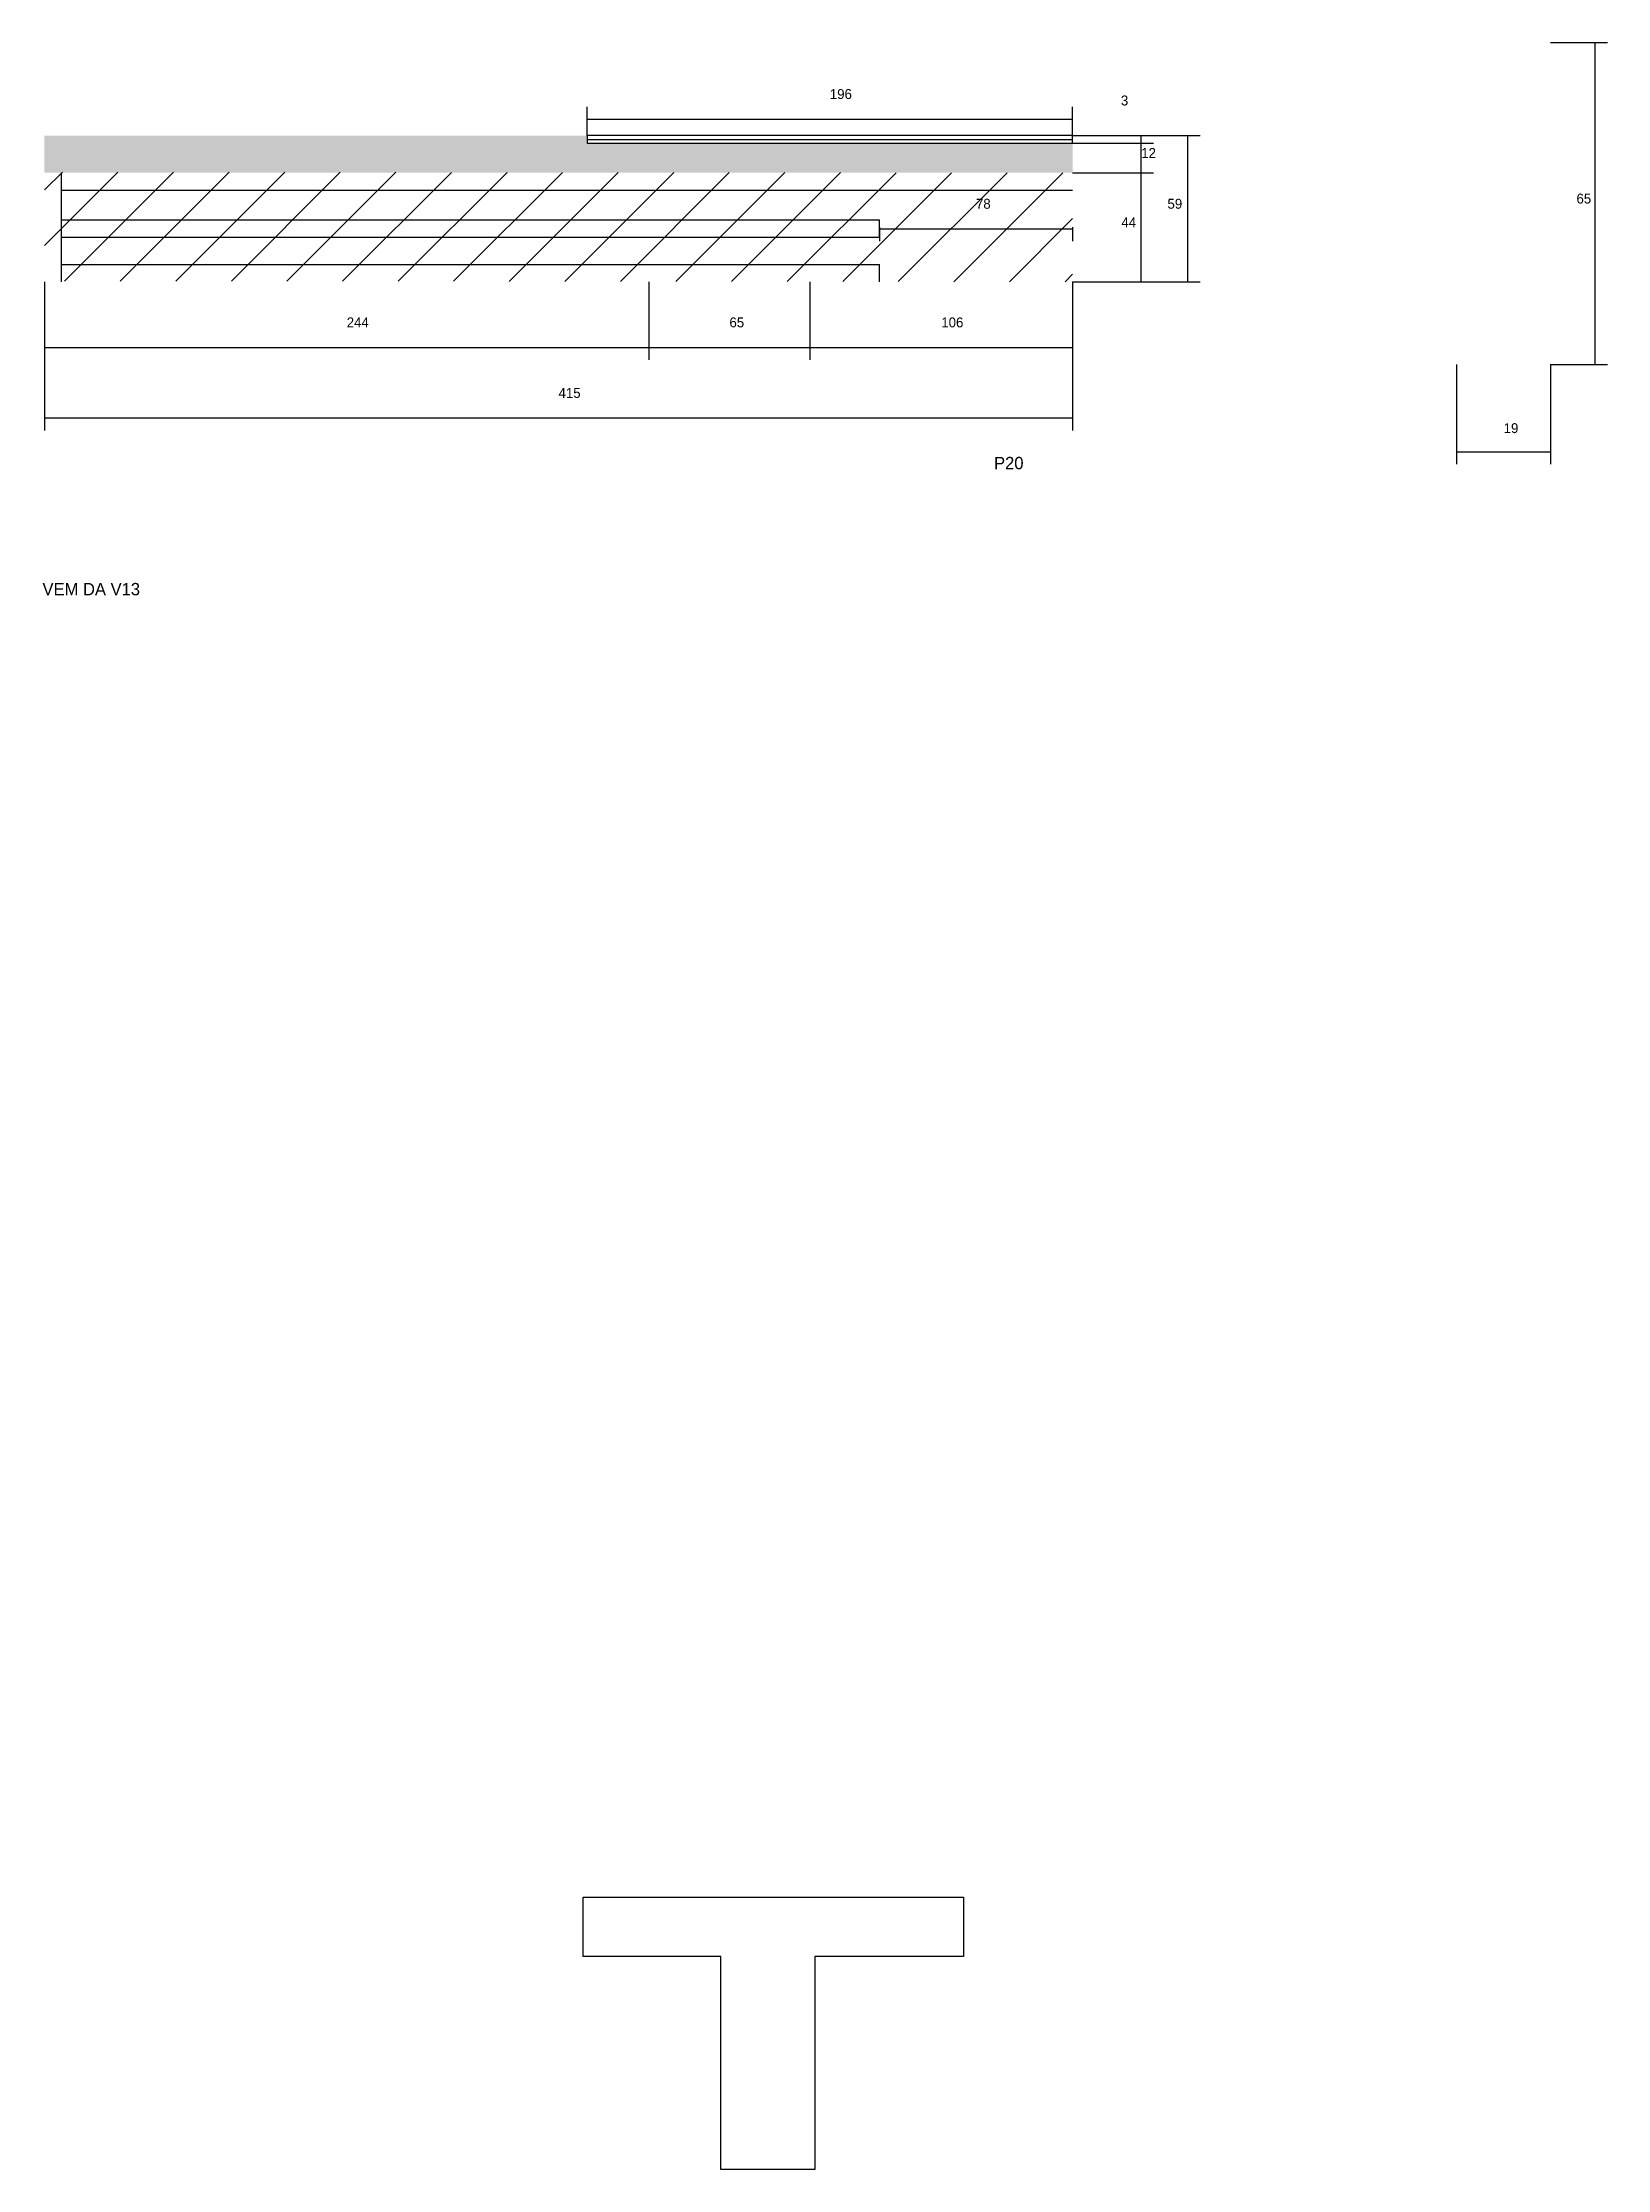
# Model space of a CAD drawing. Header units: metres. Extents: x -65046 to 21926, y -45195 to 1016.
# Drawn here: x 20575 to 21207, y -811 to 48 of the extents above; entities that cross this region are included whole.
import ezdxf

# ---------------------------------------------------------------- set-up
doc = ezdxf.new("R2010")
doc.units = ezdxf.units.M
for name, color, linetype in [('CONCRETO', 251, 'Continuous'), ('COTA', 241, 'Continuous'), ('NOMENCLATURA', 7, 'Continuous'), ('Painéis', 200, 'Continuous'), ('REAPROVEITAMENTO', 251, 'Continuous'), ('SARR_2.2x7', 40, 'Continuous'), ('SARR_EDITAR', 141, 'Continuous'), ('Texto Seção', 7, 'Continuous')]:
    doc.layers.add(name, color=color, linetype=linetype)

msp = doc.modelspace()

# ---------------------------------------------------------------- texts
at = {"layer": 'COTA'}
for s, p in [('196', (20892.9, 25.4)), ('3', (21010.4, 22.8)), ('12', (21018.6, 1.6)), ('78', (20951.9, -18.9)), ('59', (21029.2, -18.9)), ('65', (21194.3, -16.8)), ('44', (21010.6, -26.4)), ('244', (20697.9, -66.8)), ('65', (20852.4, -66.8)), ('106', (20937.9, -66.8)), ('415', (20783.4, -95.3)), ('19', (21164.9, -109.5))]:
    msp.add_text(s, height=4, dxfattribs=at).set_placement(p)
at = {"layer": 'NOMENCLATURA'}
msp.add_text('P20', height=5, dxfattribs=at).set_placement((20959.2, -124.1))
at = {"layer": 'Texto Seção'}
msp.add_text('VEM DA V13', height=5, dxfattribs=at).set_placement((20575.1, -175))

# ---------------------------------------------------------------- hatches: boundary and pattern name
at = {"layer": 'COTA'}
h = msp.add_hatch(dxfattribs=at)
h.set_pattern_fill('AR-CONC', scale=0.03)
h.paths.add_polyline_path([(20794.9, 7.6), (20990.9, 7.6), (20990.9, 7.6), (20990.9, -4.4), (20990.9, -4.4), (20575.9, -4.4), (20575.9, -4.4), (20575.9, 10.6), (20575.9, 10.6), (20794.9, 10.6), (20794.9, 10.6), (20794.9, 7.6)])
at = {"layer": 'REAPROVEITAMENTO'}
h = msp.add_hatch(dxfattribs=at)
h.set_pattern_fill('ANSI31', scale=5)
h.paths.add_polyline_path([(20575.9, -48.1), (20575.9, -4.1), (20575.9, -4.1), (20990.9, -4.4), (20990.9, -4.4), (20990.9, -48.4), (20990.9, -48.4), (20575.9, -48.1)])

# ---------------------------------------------------------------- linework, layer by layer
at = {"layer": 'CONCRETO'}
msp.add_lwpolyline([(20793.3, -724.6), (20793.3, -700.6), (20946.9, -700.6), (20946.9, -724.6), (20886.9, -724.6), (20886.9, -810.6), (20848.9, -810.6), (20848.9, -724.6)], close=True, dxfattribs=at)
at = {"layer": 'COTA'}
for p, q in [((21183.8, 48.2), (21206.8, 48.2)), ((21201.8, -81.8), (21201.8, 48.2)), ((20794.9, 10.6), (20794.9, 22.3)), ((20794.9, 17.3), (20990.9, 17.3)), ((20990.9, 10.6), (20990.9, 22.3)), ((20990.9, 10.6), (21042.4, 10.6)), ((20990.9, 10.6), (21023.6, 10.6)), ((21018.6, 7.6), (21018.6, 10.6)), ((21037.4, -48.4), (21037.4, 10.6)), ((20990.9, 7.6), (21023.6, 7.6)), ((20990.9, 7.6), (21023.6, 7.6)), ((21018.6, -4.4), (21018.6, 7.6)), ((20990.9, -4.4), (21023.6, -4.4)), ((20990.9, -4.4), (21023.6, -4.4)), ((21018.6, -48.4), (21018.6, -4.4)), ((20912.9, -26.4), (20912.9, -32)), ((20912.9, -27), (20990.9, -27)), ((20990.9, -26.4), (20990.9, -32)), ((20575.9, -48.4), (20575.9, -79.9)), ((20575.9, -48.4), (20575.9, -108.4)), ((20819.9, -48.4), (20819.9, -79.9)), ((20819.9, -48.4), (20819.9, -79.9)), ((20884.9, -48.4), (20884.9, -79.9)), ((20884.9, -48.4), (20884.9, -79.9)), ((20990.9, -48.4), (20990.9, -79.9)), ((20990.9, -48.4), (20990.9, -108.4)), ((20990.9, -48.4), (21023.6, -48.4)), ((20990.9, -48.4), (21042.4, -48.4)), ((20575.9, -74.9), (20819.9, -74.9)), ((20819.9, -74.9), (20884.9, -74.9)), ((20884.9, -74.9), (20990.9, -74.9)), ((21145.9, -81.8), (21145.9, -122)), ((21183.8, -81.8), (21183.8, -122)), ((21183.8, -81.8), (21206.8, -81.8)), ((20575.9, -103.4), (20990.9, -103.4)), ((21145.9, -117), (21183.8, -117))]:
    msp.add_line(p, q, dxfattribs=at)
at = {"layer": 'Painéis'}
msp.add_lwpolyline([(20990.9, 10.6), (20794.9, 10.6), (20794.9, 7.6), (20990.9, 7.6)], close=True, dxfattribs=at)
at = {"layer": 'SARR_2.2x7'}
for p, q in [((20582.8, -48.4), (20582.8, -4.4)), ((20582.8, -11.4), (20819.9, -11.4)), ((20819.9, -11.4), (20884.9, -11.4)), ((20884.9, -11.4), (20990.9, -11.4)), ((20582.8, -23.4), (20819.9, -23.4)), ((20819.9, -23.4), (20884.9, -23.4)), ((20884.9, -23.4), (20912.9, -23.4)), ((20912.9, -30.4), (20912.9, -23.4)), ((20582.8, -30.4), (20819.9, -30.4)), ((20819.9, -30.4), (20884.9, -30.4)), ((20884.9, -30.4), (20912.9, -30.4)), ((20582.8, -41.4), (20819.9, -41.4)), ((20819.9, -41.4), (20884.9, -41.4)), ((20884.9, -41.4), (20912.9, -41.4)), ((20912.9, -48.4), (20912.9, -41.4))]:
    msp.add_line(p, q, dxfattribs=at)
at = {"layer": 'SARR_EDITAR'}
msp.add_line((20794.9, 9.1), (20990.9, 9.1), dxfattribs=at)

msp.set_redraw_order([(e.dxf.handle, doc.entitydb.next_handle()) for e in msp.query("TEXT MTEXT ATTDEF DIMENSION ARC_DIMENSION")])  # texts and dimensions are drawn at this point

doc.saveas('drawing.dxf')
